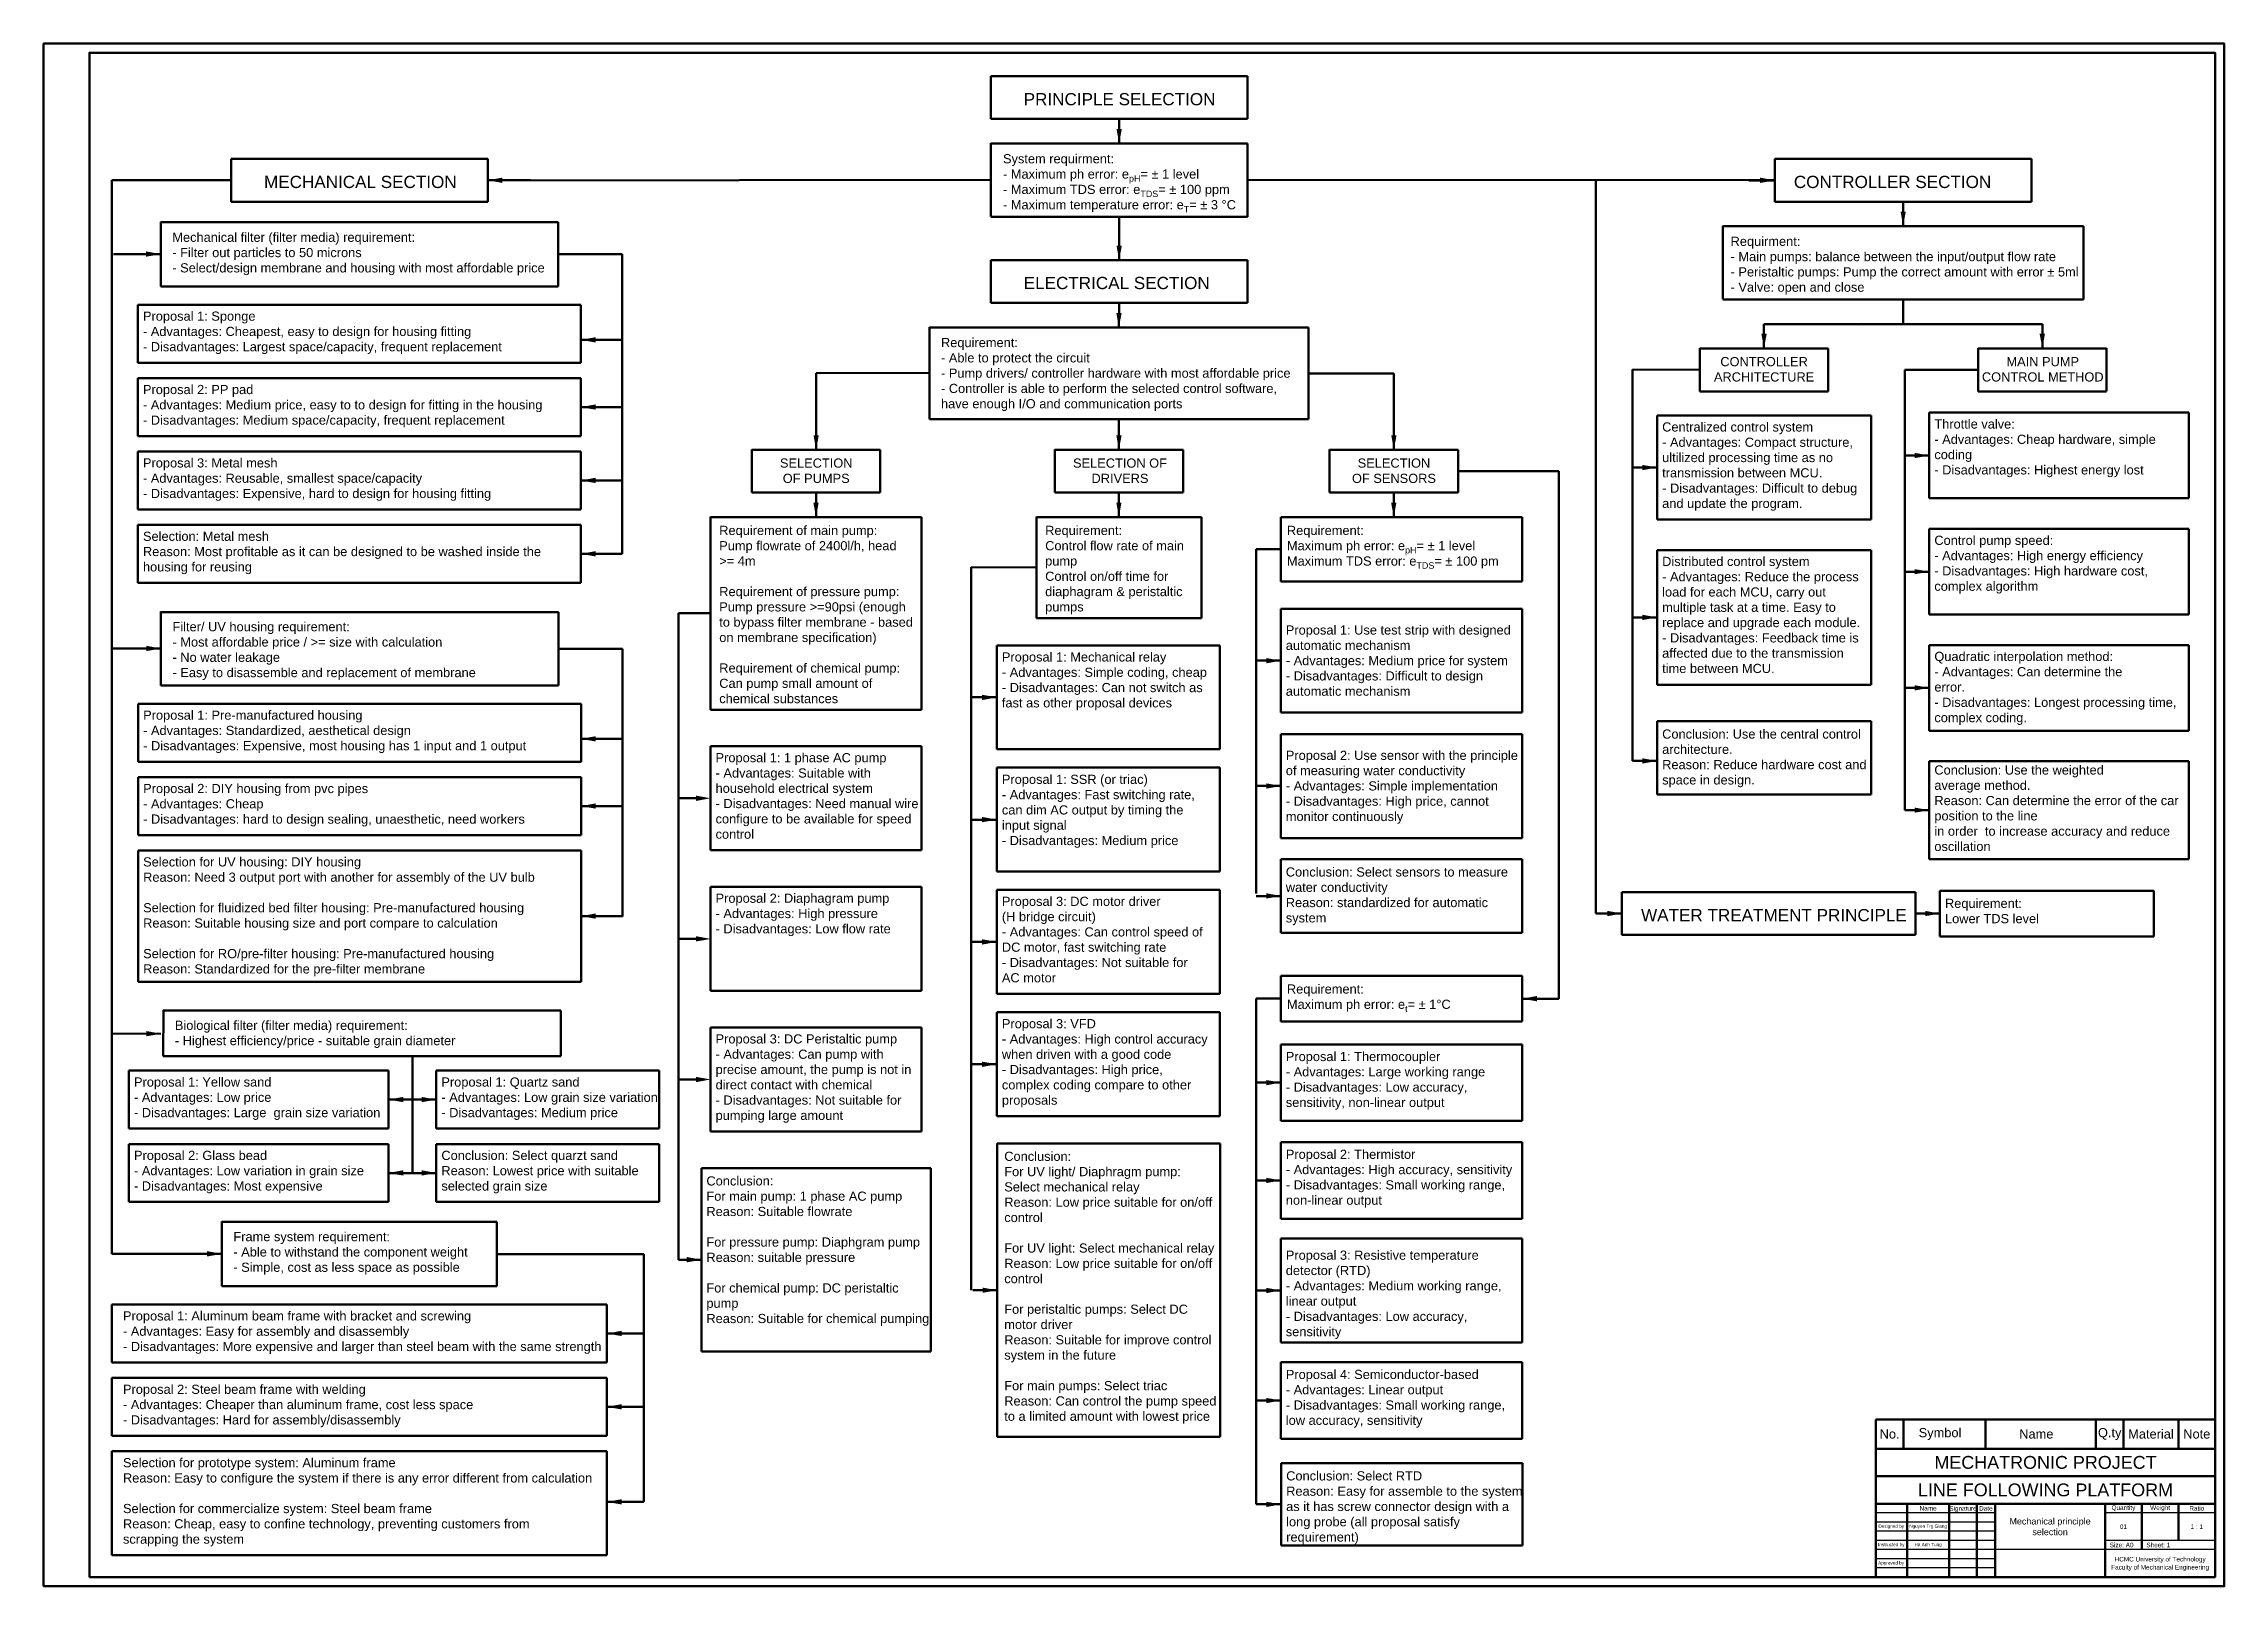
# Model space of a CAD drawing. Header units: millimetres. Extents: x 35 to 7261, y -526 to 3542.
# Drawn here: x 4815 to 6004, y -526 to 315 of the extents above; entities that cross this region are included whole.
import ezdxf

# ---------------------------------------------------------------- set-up
doc = ezdxf.new("R2010")
doc.units = ezdxf.units.MM
doc.layers.add('nét đậm', color=7, linetype='Continuous', lineweight=50)
doc.styles.get("Standard").update_dxf_attribs({"font": 'arial.ttf'})

msp = doc.modelspace()

# ---------------------------------------------------------------- texts
at = {"attachment_point": 1}
for s, width, gutter_width, heights, insert, char_height in [('PRINCIPLE SELECTION', 125.291, 8.33, [0], (5349, 287.8), 6.667), ('\\A1;System requirment:\\P- Maximum ph error: e{\\H0.7x;\\S^ pH;}= %%P 1 level\\P- Maximum TDS error: e{\\H0.7x;\\S^ TDS;}= %%P 100 ppm\\P- Maximum temperature error: e{\\H0.7x;\\S^ T;}= %%P 3 %%DC', 181.219, 71.6, [45], (5337.7, 254.5), 5), ('MECHANICAL SECTION', 125.291, 8.33, [0], (4934.8, 242.7), 6.667), ('CONTROLLER SECTION', 125.291, 8.33, [0], (5768.9, 242.7), 6.667), ('Mechanical filter (filter media) requirement:\\P- Filter out particles to 50 microns\\P- Select/design membrane and housing with most affordable price', 225.63, 8.33, [0], (4884.8, 211.7), 5), ('Requirment:\\P- Main pumps: balance between the input/output flow rate\\P- Peristaltic pumps: Pump the correct amount with error %%P 5ml\\P- Valve: open and close', 206.67, 8.33, [0], (5734.4, 209.5), 5), ('ELECTRICAL SECTION', 125.291, 8.33, [0], (5349, 187.6), 6.667), ('Proposal 1: Sponge \\P- Advantages: Cheapest, easy to design for housing fitting \\P- Disadvantages: Largest space/capacity, frequent replacement', 300.242, 8.33, [82.3], (4868.8, 168.7), 5), ('Requirement:\\P- Able to protect the circuit\\P- Pump drivers/ controller hardware with most affordable price\\P- Controller is able to perform the selected control software, \\Phave enough I/O and communication ports  ', 206.313, 8.33, [0], (5303.9, 154.3), 5), ('\\pxqc;CONTROLLER \\PARCHITECTURE', 60.538, 8.33, [0], (5722.4, 143.9), 5), ('\\pxqc;MAIN PUMP CONTROL METHOD', 71.01, 8.33, [0], (5869.1, 143.9), 5), ('Proposal 2: PP pad \\P- Advantages: Medium price, easy to to design for fitting in the housing\\P- Disadvantages: Medium space/capacity, frequent replacement', 300.242, 8.33, [82.3], (4868.8, 128.7), 5), ('Centralized control system\\P- Advantages: Compact structure, \\Pultilized processing time as no\\Ptransmission between MCU.\\P- Disadvantages: Difficult to debug\\Pand update the program.', 181.219, 8.33, [82.3], (5697.1, 108.3), 5), ('Throttle valve:\\P- Advantages: Cheap hardware, simple \\Pcoding\\P- Disadvantages: Highest energy lost', 181.219, 8.33, [82.3], (5845.5, 109.9), 5), ('Proposal 3: Metal mesh \\P- Advantages: Reusable, smallest space/capacity\\P- Disadvantages: Expensive, hard to design for housing fitting ', 300.242, 8.33, [82.3], (4868.8, 88.7), 5), ('\\pxqc;SELECTION ^JOF PUMPS', 60.538, 8.33, [0], (5205.6, 88.6), 5), ('\\pxqc;SELECTION OF DRIVERS', 71.598, 8.33, [0], (5365.7, 88.6), 5), ('\\pxqc;SELECTION ^JOF SENSORS', 60.538, 8.33, [0], (5520.6, 88.6), 5), ('Selection: Metal mesh\\PReason: Most profitable as it can be designed to be washed inside the \\Phousing for reusing', 300.242, 8.33, [82.3], (4868.8, 48.7), 5), ('\\pxql;Requirement of main pump:\\PPump flowrate of 2400l/h, head >= 4m\\P\\PRequirement of pressure pump:\\PPump pressure >=90psi (enough to bypass filter membrane - based on membrane specification)\\P\\PRequirement of chemical pump:\\PCan pump small amount of chemical substances', 105.814, 8.33, [0], (5183, 51.9), 5), ('\\pxql;Requirement:\\PControl flow rate of main pump\\PControl on/off time for diaphagram & peristaltic pumps', 82.257, 8.33, [0], (5360.7, 51.9), 5), ('\\A1;\\pxql;Requirement:\\PMaximum ph error: e{\\H0.7x;\\S^ pH;\\H1.42857x;= %%P 1 level\\P}Maximum TDS error: e{\\H0.7x;\\S^ TDS;\\H1.42857x;= %%P 100 pm}', 118.044, 8.33, [0], (5492.5, 51.9), 5), ('Control pump speed: \\P- Advantages: High energy efficiency\\P- Disadvantages: High hardware cost, \\Pcomplex algorithm', 181.219, 8.33, [82.3], (5845.5, 46.5), 5), ('Distributed control system\\P- Advantages: Reduce the process\\Pload for each MCU, carry out \\Pmultiple task at a time. Easy to \\Preplace and upgrade each module.\\P- Disadvantages: Feedback time is \\Paffected due to the transmission \\Ptime between MCU.', 181.219, 8.33, [82.3], (5697.1, 35), 5), ('Filter/ UV housing requirement:\\P- Most affordable price / >= size with calculation\\P- No water leakage\\P- Easy to disassemble and replacement of membrane', 225.63, 8.33, [0], (4884.9, -0.6), 5), ('Proposal 1: Use test strip with designed \\Pautomatic mechanism\\P- Advantages: Medium price for system\\P- Disadvantages: Difficult to design \\Pautomatic mechanism', 181.219, 8.33, [82.3], (5491.9, -2.4), 5), ('Proposal 1: Mechanical relay \\P- Advantages: Simple coding, cheap\\P- Disadvantages: Can not switch as \\Pfast as other proposal devices', 181.219, 8.33, [82.3], (5337.1, -17.1), 5), ('Quadratic interpolation method: \\P- Advantages: Can determine the \\Perror.\\P- Disadvantages: Longest processing time, \\Pcomplex coding.', 181.219, 8.33, [82.3], (5845.5, -16.8), 5), ('Proposal 1: Pre-manufactured housing \\P- Advantages: Standardized, aesthetical design\\P- Disadvantages: Expensive, most housing has 1 input and 1 output', 300.242, 8.33, [82.3], (4868.9, -48.8), 5), ('Conclusion: Use the central control\\Parchitecture.\\PReason: Reduce hardware cost and\\Pspace in design.', 181.219, 8.33, [82.3], (5697.1, -59.1), 5), ('Proposal 2: Use sensor with the principle\\Pof measuring water conductivity\\P- Advantages: Simple implementation \\P- Disadvantages: High price, cannot \\Pmonitor continuously', 181.219, 8.33, [82.3], (5491.9, -70.7), 5), ('Proposal 1: 1 phase AC pump\\P- Advantages: Suitable with household electrical system\\P- Disadvantages: Need manual wire configure to be available for speed control', 116.865, 8.33, [82.3], (5181, -72), 5), ('Conclusion: Use the weighted \\Paverage method.\\PReason: Can determine the error of the car \\Pposition to the line \\Pin order  to increase accuracy and reduce \\Poscillation', 181.219, 8.33, [82.3], (5845.5, -78.7), 5), ('Proposal 2: DIY housing from pvc pipes\\P- Advantages: Cheap\\P- Disadvantages: hard to design sealing, unaesthetic, need workers', 300.242, 8.33, [82.3], (4868.9, -88.8), 5), ('Proposal 1: SSR (or triac)\\P- Advantages: Fast switching rate, \\Pcan dim AC output by timing the \\Pinput signal\\P- Disadvantages: Medium price', 181.219, 8.33, [82.3], (5337.1, -83.8), 5), ('Selection for UV housing: DIY housing\\PReason: Need 3 output port with another for assembly of the UV bulb\\P\\PSelection for fluidized bed filter housing: Pre-manufactured housing\\PReason: Suitable housing size and port compare to calculation\\P\\PSelection for RO/pre-filter housing: Pre-manufactured housing\\PReason: Standardized for the pre-filter membrane', 300.242, 8.33, [82.3], (4868.9, -128.8), 5), ('Conclusion: Select sensors to measure \\Pwater conductivity\\PReason: standardized for automatic\\Psystem', 181.219, 8.33, [82.3], (5491.9, -134.3), 5), ('Proposal 2: Diaphagram pump\\P- Advantages: High pressure\\P- Disadvantages: Low flow rate', 181.219, 8.33, [82.3], (5181, -148.6), 5), ('Proposal 3: DC motor driver \\P(H bridge circuit)\\P- Advantages: Can control speed of\\PDC motor, fast switching rate\\P- Disadvantages: Not suitable for \\PAC motor', 181.219, 8.33, [82.3], (5337.1, -150.3), 5), ('Requirement:\\PLower TDS level', 181.219, 8.33, [82.3], (5851.3, -151.4), 5), ('WATER TREATMENT PRINCIPLE', 180.177, 8.33, [0], (5685.6, -157), 6.667), ('\\A1;\\pxql;Requirement:\\P\\pq*;Maximum ph error: e{\\H0.7x;\\S^ t;\\H1.42857x;= %%P 1}%%DC', 118.044, 8.33, [0], (5492.5, -198.1), 5), ('Biological filter (filter media) requirement:\\P- Highest efficiency/price - suitable grain diameter', 225.63, 8.33, [0], (4886.2, -217.9), 5), ('Proposal 3: DC Peristaltic pump\\P- Advantages: Can pump with \\Pprecise amount, the pump is not in \\Pdirect contact with chemical\\P- Disadvantages: Not suitable for \\Ppumping large amount ', 181.219, 8.33, [82.3], (5181, -225.3), 5), ('Proposal 3: VFD\\P- Advantages: High control accuracy \\Pwhen driven with a good code\\P- Disadvantages: High price, \\Pcomplex coding compare to other\\Pproposals', 181.219, 8.33, [82.3], (5337.1, -217), 5), ('Proposal 1: Thermocoupler\\P- Advantages: Large working range\\P- Disadvantages: Low accuracy, \\Psensitivity, non-linear output', 181.219, 8.33, [82.3], (5491.9, -234.9), 5), ('Proposal 1: Yellow sand \\P- Advantages: Low price\\P- Disadvantages: Large  grain size variation ', 300.242, 8.33, [82.3], (4863.9, -248.8), 5), ('Proposal 1: Quartz sand \\P- Advantages: Low grain size variation\\P- Disadvantages: Medium price', 300.242, 8.33, [82.3], (5031.5, -248.8), 5), ('Proposal 2: Glass bead\\P- Advantages: Low variation in grain size\\P- Disadvantages: Most expensive', 300.242, 8.33, [82.3], (4863.9, -288.8), 5), ('Conclusion: Select quarzt sand\\PReason: Lowest price with suitable\\Pselected grain size', 300.242, 8.33, [82.3], (5031.5, -288.8), 5), ('Conclusion: ^JFor UV light/ Diaphragm pump: \\PSelect mechanical relay\\PReason: Low price suitable for on/off \\Pcontrol \\P\\PFor UV light: Select mechanical relay\\PReason: Low price suitable for on/off \\Pcontrol \\P\\PFor peristaltic pumps: Select DC\\Pmotor driver\\PReason: Suitable for improve control\\Psystem in the future\\P\\PFor main pumps: Select triac\\PReason: Can control the pump speed\\Pto a limited amount with lowest price', 181.219, 8.33, [171.6], (5338.4, -289.3), 5), ('Proposal 2: Thermistor\\P- Advantages: High accuracy, sensitivity\\P- Disadvantages: Small working range, \\Pnon-linear output', 181.219, 8.33, [82.3], (5491.9, -288.2), 5), ('Conclusion: \\PFor main pump: 1 phase AC pump\\PReason: Suitable flowrate\\P\\PFor pressure pump: Diaphgram pump\\PReason: suitable pressure\\P\\PFor chemical pump: DC peristaltic \\Ppump\\PReason: Suitable for chemical pumping', 181.219, 8.33, [82.3], (5176, -302.7), 5), ('Frame system requirement:\\P- Able to withstand the component weight\\P- Simple, cost as less space as possible', 225.63, 8.33, [0], (4918.1, -333.1), 5), ('Proposal 3: Resistive temperature\\Pdetector (RTD)\\P- Advantages: Medium working range, \\Plinear output\\P- Disadvantages: Low accuracy, \\Psensitivity', 181.219, 8.33, [82.3], (5491.9, -343.2), 5), ('Proposal 1: Aluminum beam frame with bracket and screwing\\P- Advantages: Easy for assembly and disassembly\\P- Disadvantages: More expensive and larger than steel beam with the same strength', 300.242, 8.33, [82.3], (4857.9, -376.3), 5), ('Proposal 2: Steel beam frame with welding\\P- Advantages: Cheaper than aluminum frame, cost less space\\P- Disadvantages: Hard for assembly/disassembly', 300.242, 8.33, [82.3], (4857.9, -416.3), 5), ('Proposal 4: Semiconductor-based\\P- Advantages: Linear output\\P- Disadvantages: Small working range, \\Plow accuracy, sensitivity', 181.219, 8.33, [82.3], (5491.9, -408.2), 5), ('Selection for prototype system: Aluminum frame \\PReason: Easy to configure the system if there is any error different from calculation\\P\\PSelection for commercialize system: Steel beam frame\\PReason: Cheap, easy to confine technology, preventing customers from \\Pscrapping the system', 300.242, 8.33, [82.3], (4857.9, -456.3), 5), ('Conclusion: Select RTD\\PReason: Easy for assemble to the system\\Pas it has screw connector design with a\\Plong probe (all proposal satisfy\\Prequirement)', 181.219, 8.33, [82.3], (5492.1, -463.5), 5)]:
    msp.add_mtext_dynamic_manual_height_columns(s, width=width, gutter_width=gutter_width, heights=heights, dxfattribs=dict(at, insert=insert, char_height=char_height))
at = {"layer": 'nét đậm', "attachment_point": 5}
for s, width, heights, insert, char_height in [('Symbol', 40, [0], (5848.6, -443.2), 5), ('Q.ty', 15, [0], (5941.1, -443.2), 5), ('No.', 15, [0], (5821.1, -443.2), 5), ('Name', 65, [0], (5901.1, -443.2), 5), ('Material', 30, [0], (5963.6, -443.2), 5), ('Note', 20, [0], (5988.6, -443.2), 5), ('MECHATRONIC PROJECT', 185, [7.24], (5906.1, -458.7), 7), ('LINE FOLLOWING PLATFORM', 185, [0], (5906.1, -473.7), 7), ('Name', 23, [0], (5842.1, -483.7), 2.5), ('Signature', 15, [0], (5861.1, -484.1), 2.5), ('Date', 10, [0], (5873.6, -483.7), 2.5), ('Quantity', 20, [0], (5948.6, -483.7), 2.5), ('Weight', 20, [0], (5968.6, -483.7), 2.5), ('Ratio', 20, [0], (5988.6, -483.7), 2.5), ('Designed by', 16.804, [0], (5822, -493.7), 1.8), ('Nguyen Trg Giang', 23, [0], (5842.1, -493.7), 1.8), ('Mechanical principle selection', 60, [0], (5908.6, -493.7), 3.5), ('01', 20, [0], (5948.6, -493.7), 2.5), ('1 : 1', 20, [0], (5988.6, -493.7), 2.5), ('Instructed by', 18.57, [0], (5822, -503.7), 1.8), ('Ha Anh Tung', 23, [0], (5842.1, -503.7), 1.8), ('Size: A0', 20, [0], (5947.6, -503.7), 2.5), ('HCMC University of Technology', 60, [0], (5968.6, -511.8), 2.5), ('Sheet: 1', 20, [0], (5967.6, -503.7), 2.5), ('Approved by', 16.804, [0], (5821.9, -513.7), 1.8), ('Faculty of Mechanical Engineering', 60, [0], (5968.6, -516.2), 2.5)]:
    msp.add_mtext_dynamic_manual_height_columns(s, width=width, gutter_width=12.5, heights=heights, dxfattribs=dict(at, insert=insert, char_height=char_height))

# ---------------------------------------------------------------- linework, layer by layer
at = {"layer": 'nét đậm'}
for p, q in [((5331, 297.1), (5331, 273.7)), ((5471, 297.1), (5331, 297.1)), ((5471, 273.7), (5471, 297.1)), ((5331, 273.7), (5471, 273.7)), ((5401, 273.6), (5401, 260.3)), ((4916.8, 252), (4916.8, 228.6)), ((5056.8, 252), (4916.8, 252)), ((5056.8, 228.6), (5056.8, 252)), ((5471, 260.3), (5331, 260.3)), ((5331.1, 260.5), (5331.1, 220.5)), ((5471, 220.3), (5471, 260.3)), ((5758.5, 251.9), (5758.5, 228.6)), ((5898.5, 251.9), (5758.5, 251.9)), ((5898.5, 228.6), (5898.5, 251.9)), ((4916.8, 240.3), (4851.8, 240.3)), ((4851.8, 240.3), (4851.8, 110.1)), ((5331.1, 240.5), (5056.8, 240.2)), ((5080.1, 240.3), (5056.8, 240.3)), ((5471, 240.3), (5758.5, 240.5)), ((5661, 240.5), (5661, -159.5)), ((5744.3, 240.2), (5758.5, 240.2)), ((4916.8, 228.6), (5056.8, 228.6)), ((5758.5, 228.6), (5898.5, 228.6)), ((5828.5, 228.6), (5828.5, 215.2)), ((4878.5, 217.6), (4878.5, 182.4)), ((5095.1, 217.4), (4878.5, 217.4)), ((5095.1, 182.4), (5095.1, 217.4)), ((5331, 220.3), (5471, 220.3)), ((5401, 220.3), (5401, 196.7)), ((5730.2, 215.4), (5730.2, 175.4)), ((5926.8, 215.2), (5730.2, 215.2)), ((5926.8, 175.2), (5926.8, 215.2)), ((4878.5, 200), (4852.7, 200)), ((5095.1, 199.9), (5130.1, 199.9)), ((5130.1, 199.9), (5130.1, 36.6)), ((5331, 196.8), (5331, 173.5)), ((5471, 196.8), (5331, 196.8)), ((5471, 173.5), (5471, 196.8)), ((4878.5, 182.4), (5095.1, 182.4)), ((5107.6, 172.4), (4866, 172.4)), ((4866, 172.4), (4866, 140.8)), ((5107.6, 172.4), (5107.6, 140.8)), ((5331, 173.5), (5471, 173.5)), ((5401, 173.5), (5400.9, 160)), ((5730.2, 175.2), (5926.8, 175.2)), ((5828.5, 175.2), (5828.5, 161.9)), ((5297.7, 160.2), (5297.6, 110)), ((5504.3, 160), (5297.6, 160)), ((5504.3, 110), (5504.3, 160)), ((5806, 162), (5752.6, 161.9)), ((5752.6, 161.9), (5752.6, 148.6)), ((5752.6, 161.9), (5904.4, 161.9)), ((5904.4, 161.9), (5904.4, 148.6)), ((5130.1, 153.3), (5107.6, 153.3)), ((5717.7, 148.7), (5717.7, 125.2)), ((5787.6, 148.6), (5717.7, 148.6)), ((5787.6, 148.6), (5787.6, 125.2)), ((5869.4, 148.7), (5869.4, 125.2)), ((5939.3, 148.6), (5869.4, 148.6)), ((5939.3, 148.7), (5939.3, 125.3)), ((4866, 140.8), (5107.6, 140.8)), ((5107.6, 132.4), (4866, 132.4)), ((4866, 132.4), (4866, 100.8)), ((5107.6, 132.4), (5107.6, 100.8)), ((5235.8, 135.1), (5297.6, 135.3)), ((5235.8, 135.1), (5235.8, 93.3)), ((5297.6, 135.3), (5237.5, 135.1)), ((5504.3, 135), (5550.8, 135)), ((5550.8, 135), (5550.8, 106.6)), ((5717.7, 137), (5681, 137.1)), ((5681, 137.1), (5681, -76.3)), ((5869.4, 137), (5829.4, 137)), ((5829.4, 137), (5829.4, -103.1)), ((5717.7, 125.2), (5787.6, 125.2)), ((5869.4, 125.2), (5939.3, 125.2)), ((4851.8, 110.1), (4851.8, -345)), ((5130.1, 116.6), (5107.6, 116.6)), ((5297.6, 110), (5504.3, 110)), ((5400.9, 110), (5400.9, 96.7)), ((5811, 112), (5694.3, 112)), ((5694.3, 112), (5694.3, 55.3)), ((5811, 55.3), (5811, 112)), ((5984.3, 113.6), (5842.7, 113.6)), ((5842.7, 113.6), (5842.7, 66.9)), ((5984.3, 66.9), (5984.3, 113.6)), ((4866, 100.8), (5107.6, 100.8)), ((5400.9, 106.6), (5400.9, 93.3)), ((5550.8, 106.6), (5550.8, 93.3)), ((5107.6, 92.4), (4866, 92.4)), ((4866, 92.4), (4866, 60.8)), ((5107.6, 92.4), (5107.6, 60.8)), ((5200.8, 93.5), (5200.8, 70)), ((5270.8, 93.3), (5200.8, 93.3)), ((5270.8, 93.3), (5270.8, 70)), ((5366, 93.5), (5366, 70)), ((5435.9, 93.3), (5366, 93.3)), ((5435.9, 93.3), (5435.9, 70)), ((5515.8, 93.5), (5515.8, 70)), ((5585.8, 93.3), (5515.8, 93.3)), ((5585.8, 93.3), (5585.8, 70)), ((5681, 83.7), (5694.3, 83.7)), ((5829.4, 90.2), (5842.7, 90.2)), ((5130.1, 76.6), (5107.6, 76.6)), ((5585.8, 81.6), (5640.8, 81.6)), ((5640.8, 81.6), (5640.8, -205.9)), ((4866, 60.8), (5107.6, 60.8)), ((5200.8, 70), (5270.8, 70)), ((5235.8, 70), (5235.8, 56.6)), ((5366, 70), (5435.9, 70)), ((5400.9, 70), (5400.9, 56.6)), ((5515.8, 70), (5585.8, 70)), ((5550.8, 70), (5550.8, 56.6)), ((5842.7, 66.9), (5984.3, 66.9)), ((5107.6, 52.4), (4866, 52.4)), ((4866, 52.4), (4866, 20.8)), ((5107.6, 52.4), (5107.6, 20.8)), ((5178.3, 56.8), (5178.3, -48.4)), ((5293.3, 56.6), (5178.3, 56.6)), ((5293.3, 56.6), (5293.3, -48.4)), ((5355.9, 56.8), (5355.9, 1.6)), ((5445.9, 56.6), (5355.9, 56.6)), ((5445.9, 56.6), (5445.9, 1.6)), ((5489.2, 56.6), (5489.2, 21.6)), ((5620.8, 56.6), (5489.2, 56.6)), ((5620.8, 56.6), (5620.8, 21.6)), ((5694.3, 55.3), (5811, 55.3)), ((5984.3, 50.2), (5842.7, 50.2)), ((5842.7, 50.2), (5842.7, 3.6)), ((5984.3, 3.6), (5984.3, 50.2)), ((5130.1, 36.6), (5107.6, 36.6)), ((5489.2, 39.1), (5475.8, 39.1)), ((5475.8, 39.1), (5475.8, -148.6)), ((5811, 38.7), (5694.3, 38.7)), ((5694.3, 38.7), (5694.3, -34.7)), ((5811, -34.7), (5811, 38.7)), ((5355.9, 29.2), (5320.4, 29.3)), ((5320.4, 29.3), (5320.4, -364.8)), ((5829.4, 26.9), (5842.7, 26.9)), ((4866, 20.8), (5107.6, 20.8)), ((5489.2, 21.6), (5620.8, 21.6)), ((4878.6, 5.1), (4878.6, -35.1)), ((5095.3, 4.9), (4878.6, 4.9)), ((5095.3, -35.1), (5095.3, 4.9)), ((5160.7, 4.3), (5160.8, -348.2)), ((5178.3, 4.2), (5160.8, 4.3)), ((5355.9, 1.6), (5445.9, 1.6)), ((5620.8, 6.7), (5489.2, 6.7)), ((5489.2, 6.7), (5489.2, -49.9)), ((5620.8, 6.7), (5620.8, -49.9)), ((5681, 2), (5694.3, 2)), ((5842.7, 3.6), (5984.3, 3.6)), ((4878.5, -15), (4851.9, -14.9)), ((5095.2, -15.1), (5130.2, -15.1)), ((5130.2, -15.1), (5130.2, -161)), ((5455.9, -13.3), (5334.3, -13.3)), ((5334.3, -13.3), (5334.3, -69.9)), ((5455.9, -13.3), (5455.9, -69.9)), ((5475.8, -21.6), (5489.2, -21.6)), ((5984.3, -13.1), (5842.7, -13.1)), ((5842.7, -13.1), (5842.7, -59.8)), ((5984.3, -59.8), (5984.3, -13.1)), ((4878.6, -35.1), (5095.3, -35.1)), ((5694.3, -34.7), (5811, -34.7)), ((5107.7, -45.1), (4866.1, -45.1)), ((4866.1, -45.1), (4866.1, -76.7)), ((5107.7, -45.1), (5107.7, -76.7)), ((5321, -41.6), (5334.3, -41.6)), ((5829.4, -36.4), (5842.7, -36.4)), ((5178.3, -48.4), (5293.2, -48.4)), ((5178.3, -48.4), (5293.3, -48.4)), ((5489.2, -49.9), (5620.8, -49.9)), ((5811, -54.6), (5694.3, -54.6)), ((5694.3, -54.6), (5694.3, -94.6)), ((5811, -94.6), (5811, -54.6)), ((5130.2, -64.2), (5107.7, -64.2)), ((5293.3, -68.3), (5178.3, -68.3)), ((5178.3, -68.3), (5178.3, -124.9)), ((5178.3, -68.3), (5293.3, -68.3)), ((5293.3, -68.3), (5293.3, -124.9)), ((5334.3, -69.9), (5455.9, -69.9)), ((5620.8, -61.6), (5489.2, -61.6)), ((5489.2, -61.6), (5489.2, -118.3)), ((5620.8, -61.6), (5620.8, -118.3)), ((5842.7, -59.8), (5984.3, -59.8)), ((4866.1, -76.7), (5107.7, -76.7)), ((5455.9, -79.9), (5334.3, -79.9)), ((5334.3, -79.9), (5334.3, -136.6)), ((5455.9, -79.9), (5455.9, -136.6)), ((5681, -76.3), (5694.3, -76.3)), ((5984.3, -76.4), (5842.7, -76.4)), ((5842.7, -76.4), (5842.7, -129.8)), ((5984.3, -129.8), (5984.3, -76.4)), ((5107.7, -85.1), (4866.1, -85.1)), ((4866.1, -85.1), (4866.1, -116.7)), ((5107.7, -85.1), (5107.7, -116.7)), ((5475.8, -89.9), (5489.2, -89.9)), ((5694.3, -94.6), (5811, -94.6)), ((5130.2, -100.9), (5107.7, -100.9)), ((5160.8, -96.6), (5174.2, -96.6)), ((5829.4, -103.1), (5842.7, -103.1)), ((4866.1, -116.7), (5107.7, -116.7)), ((5321, -108.3), (5334.3, -108.3)), ((5489.2, -118.3), (5620.8, -118.3)), ((5107.7, -125.1), (4866.1, -125.1)), ((4866.1, -125.1), (4866.1, -196.7)), ((5107.7, -125.1), (5107.7, -196.7)), ((5178.3, -124.9), (5293.3, -124.9)), ((5620.8, -129.9), (5489.2, -129.9)), ((5489.2, -129.9), (5489.2, -169.9)), ((5620.8, -129.9), (5620.8, -169.9)), ((5842.7, -129.8), (5984.3, -129.8)), ((5334.3, -136.6), (5455.9, -136.6)), ((5293.3, -144.9), (5178.3, -144.9)), ((5178.3, -144.9), (5178.3, -201.6)), ((5293.3, -144.9), (5293.3, -201.6)), ((5455.9, -146.6), (5334.3, -146.6)), ((5334.3, -146.6), (5334.3, -203.3)), ((5455.9, -146.6), (5455.9, -203.3)), ((5475.8, -149.9), (5489.2, -149.9)), ((5675.2, -147.8), (5675.2, -171.1)), ((5835.2, -147.8), (5675.2, -147.8)), ((5835.2, -171.1), (5835.2, -147.8)), ((5965.1, -147), (5848.5, -147)), ((5848.5, -147), (5848.5, -172)), ((5965.1, -172), (5965.1, -147)), ((5130.2, -160.9), (5107.7, -160.9)), ((5661, -159.5), (5675.2, -159.5)), ((5835.2, -159.5), (5848.5, -159.5)), ((5160.8, -173.3), (5174.2, -173.3)), ((5321, -174.9), (5334.3, -174.9)), ((5489.2, -169.9), (5620.8, -169.9)), ((5675.2, -171.1), (5835.2, -171.1)), ((5848.5, -172), (5965.1, -172)), ((4866.1, -196.7), (5107.7, -196.7)), ((5178.3, -201.6), (5293.3, -201.6)), ((5489.2, -193.4), (5489.2, -218.4)), ((5620.8, -193.4), (5489.2, -193.4)), ((5620.8, -193.4), (5620.8, -218.4)), ((4880, -212.1), (4879.9, -237.3)), ((5096.6, -212.3), (4879.9, -212.3)), ((5096.6, -237.3), (5096.6, -212.3)), ((5334.3, -203.3), (5455.9, -203.3)), ((5455.9, -213.3), (5334.3, -213.3)), ((5334.3, -213.3), (5334.3, -269.9)), ((5455.9, -213.3), (5455.9, -269.9)), ((5489.2, -205.8), (5475.8, -205.8)), ((5475.8, -205.8), (5475.8, -481.5)), ((5640.8, -205.9), (5620.8, -205.9)), ((4878.5, -225), (4851.9, -224.9)), ((5293.3, -221.6), (5178.3, -221.6)), ((5178.3, -221.6), (5178.3, -278.3)), ((5293.3, -221.6), (5293.3, -278.3)), ((5489.2, -218.4), (5620.8, -218.4)), ((4879.9, -237.3), (5096.6, -237.3)), ((5015.7, -300.9), (5015.7, -237.3)), ((5620.8, -230.8), (5489.2, -230.8)), ((5489.2, -230.8), (5489.2, -272.4)), ((5620.8, -230.8), (5620.8, -272.4)), ((5002.7, -245.1), (4861.1, -245.1)), ((4861.1, -245.1), (4861.1, -276.7)), ((5002.7, -245.1), (5002.7, -276.7)), ((5150.3, -245.1), (5028.7, -245.1)), ((5028.7, -245.1), (5028.7, -276.7)), ((5150.3, -245.1), (5150.3, -276.7)), ((5321, -241.6), (5334.3, -241.6)), ((5020.7, -260.9), (5002.7, -260.9)), ((5020.7, -260.9), (5028.7, -260.9)), ((5160.8, -249.9), (5174.2, -249.9)), ((5475.8, -251.6), (5489.2, -251.6)), ((5334.3, -269.9), (5455.9, -269.9)), ((5489.2, -272.4), (5620.8, -272.4)), ((4861.1, -276.7), (5002.7, -276.7)), ((5002.7, -285.1), (4861.1, -285.1)), ((4861.1, -285.1), (4861.1, -316.7)), ((5002.7, -285.1), (5002.7, -316.7)), ((5028.7, -276.7), (5150.3, -276.7)), ((5150.3, -285.1), (5028.7, -285.1)), ((5028.7, -285.1), (5028.7, -316.7)), ((5150.3, -285.1), (5150.3, -316.7)), ((5178.3, -278.3), (5293.3, -278.3)), ((5456.2, -284.8), (5334.6, -284.8)), ((5334.6, -284.8), (5334.6, -444.8)), ((5456.2, -284.8), (5456.2, -444.8)), ((5620.8, -284.1), (5489.2, -284.1)), ((5620.8, -284.1), (5489.2, -284.1)), ((5489.2, -284.1), (5489.2, -325.8)), ((5620.8, -284.1), (5620.8, -325.8)), ((5020.7, -300.9), (5002.7, -300.9)), ((5020.7, -300.9), (5028.7, -300.9)), ((5298.3, -298.2), (5173.3, -298.2)), ((5173.3, -298.2), (5173.3, -398.2)), ((5298.3, -298.2), (5298.3, -398.2)), ((5475.8, -304.9), (5489.2, -304.9)), ((4861.1, -316.7), (5002.7, -316.7)), ((5028.7, -316.7), (5150.3, -316.7)), ((4911.8, -327.4), (4911.8, -362.6)), ((5061.8, -327.6), (4911.8, -327.6)), ((5061.8, -362.6), (5061.8, -327.6)), ((5489.2, -325.8), (5620.8, -325.8)), ((5620.8, -336.6), (5489.2, -336.6)), ((5489.2, -336.6), (5489.2, -393.3)), ((5620.8, -336.6), (5620.8, -393.3)), ((4911.8, -345), (4851.8, -345)), ((4911.8, -345), (4852.7, -345)), ((5061.8, -345.1), (5141.8, -345.1)), ((5141.8, -345.1), (5141.8, -480.2)), ((5160.8, -348.2), (5173.3, -348.2)), ((4911.8, -362.6), (5061.8, -362.6)), ((4911.8, -362.6), (5061.8, -362.6)), ((5321.3, -364.8), (5334.6, -364.8)), ((5475.8, -364.9), (5489.2, -364.9)), ((5121.8, -372.6), (4851.8, -372.6)), ((4851.8, -372.6), (4851.8, -404.2)), ((5121.8, -372.6), (4855.2, -372.6)), ((5121.8, -372.6), (5121.8, -404.2)), ((5121.8, -388.4), (5141.8, -388.4)), ((4851.8, -404.2), (4855.2, -404.2)), ((4855.2, -404.2), (5121.8, -404.2)), ((5173.3, -398.2), (5298.3, -398.2)), ((5489.2, -393.3), (5620.8, -393.3)), ((5620.8, -404.1), (5489.2, -404.1)), ((5620.8, -404.1), (5489.2, -404.1)), ((5489.2, -404.1), (5489.2, -445.8)), ((5620.8, -404.1), (5620.8, -445.8)), ((5121.8, -412.6), (4851.8, -412.6)), ((4851.8, -412.6), (4851.8, -444.2)), ((5121.8, -412.6), (5121.8, -444.2)), ((5475.8, -424.9), (5489.2, -424.9)), ((5121.8, -428.4), (5141.8, -428.4)), ((5813.6, -481.2), (5813.6, -435.2)), ((5828.6, -451.2), (5828.6, -435.2)), ((5873.3, -451.2), (5873.3, -435.2)), ((5933.6, -451.2), (5933.6, -435.2)), ((5948.6, -451.2), (5948.6, -435.2)), ((5978.6, -451.2), (5978.6, -435.2)), ((4851.8, -444.2), (5121.8, -444.2)), ((5334.6, -444.8), (5456.2, -444.8)), ((5489.2, -445.8), (5620.8, -445.8)), ((5998.6, -451.2), (5813.6, -451.2)), ((5121.8, -452.6), (4851.8, -452.6)), ((4851.8, -452.6), (4851.8, -509.2)), ((5121.8, -452.6), (5121.8, -509.2)), ((5620.9, -459), (5489.3, -459)), ((5489.3, -459), (5489.3, -504)), ((5620.9, -459), (5620.9, -504)), ((5998.6, -466.2), (5813.6, -466.2)), ((5141.8, -480.2), (5121.8, -480.2)), ((5475.8, -481.5), (5489.2, -481.5)), ((5998.6, -481.2), (5813.6, -481.2)), ((5813.6, -481.2), (5813.6, -521.2)), ((5830.6, -480.9), (5830.6, -520.9)), ((5853.6, -481.2), (5853.6, -521.2)), ((5868.6, -481.2), (5868.6, -521.2)), ((5878.6, -481.2), (5878.6, -521.2)), ((5938.6, -481.2), (5938.6, -521.2)), ((5958.6, -481.2), (5958.6, -506.2)), ((5978.6, -481.2), (5978.6, -501.2)), ((4851.8, -509.2), (5121.8, -509.2)), ((5489.3, -504), (5620.9, -504)), ((5998.6, -521.2), (5813.6, -521.2))]:
    msp.add_line(p, q, dxfattribs=at)
at = {"layer": 'nét đậm', "lineweight": 50}
msp.add_line((5998.6, -435.2), (5813.6, -435.2), dxfattribs=at)
at = {"layer": 'nét đậm', "lineweight": 25}
for p, q in [((5878.6, -486.2), (5813.6, -486.2)), ((5998.6, -486.2), (5938.6, -486.2)), ((5878.6, -491.2), (5813.6, -491.2)), ((5878.6, -496.2), (5813.6, -496.2)), ((5878.6, -501.2), (5813.6, -501.2)), ((5998.6, -506.2), (5813.6, -506.2)), ((5878.6, -511.2), (5813.6, -511.2)), ((5998.6, -501.2), (5938.6, -501.2)), ((5878.6, -516.2), (5813.6, -516.2))]:
    msp.add_line(p, q, dxfattribs=at)
at = {"layer": 'nét đậm', "lineweight": 50}
for points in [[(4814.6, -526.2), (6003.6, -526.2), (6003.6, 314.8), (4814.6, 314.8)], [(4839.6, -521.2), (5998.6, -521.2), (5998.6, 309.8), (4839.6, 309.8)]]:
    msp.add_lwpolyline(points, close=True, dxfattribs=at)
at = {"layer": 'nét đậm', "linetype": 'Continuous'}
for points in [[(5399.6, 268.3), (5402.5, 268.3), (5401, 260.3)], [(5064.8, 241.7), (5064.8, 238.8), (5056.8, 240.3)], [(5750.5, 241.7), (5750.5, 238.8), (5758.5, 240.2)], [(5827.1, 223.2), (5829.9, 223.2), (5828.5, 215.2)], [(5399.6, 204.7), (5402.5, 204.7), (5401, 196.7)], [(4870.5, 198.6), (4870.5, 201.5), (4878.5, 200)], [(5399.5, 168), (5402.4, 168), (5400.9, 160)], [(5115.6, 151.8), (5115.6, 154.7), (5107.6, 153.3)], [(5751.2, 156.6), (5754.1, 156.6), (5752.6, 148.6)], [(5902.9, 156.6), (5905.8, 156.6), (5904.4, 148.6)], [(5115.6, 115.2), (5115.6, 118.1), (5107.6, 116.6)], [(5234.4, 101.3), (5237.3, 101.3), (5235.8, 93.3)], [(5399.5, 101.3), (5402.4, 101.3), (5400.9, 93.3)], [(5549.4, 101.3), (5552.3, 101.3), (5550.8, 93.3)], [(5686.3, 82.2), (5686.3, 85.1), (5694.3, 83.7)], [(5834.7, 88.8), (5834.7, 91.7), (5842.7, 90.2)], [(5115.6, 75.2), (5115.6, 78.1), (5107.6, 76.6)], [(5234.3, 64.6), (5237.2, 64.6), (5235.8, 56.6)], [(5399.5, 64.6), (5402.3, 64.6), (5400.9, 56.6)], [(5549.3, 64.6), (5552.2, 64.6), (5550.8, 56.6)], [(5115.6, 35.2), (5115.6, 38.1), (5107.6, 36.6)], [(5834.7, 25.5), (5834.7, 28.3), (5842.7, 26.9)], [(5686.3, 0.5), (5686.3, 3.4), (5694.3, 2)], [(4870.6, -16.4), (4870.6, -13.5), (4878.6, -15)], [(5481.2, -23.1), (5481.2, -20.2), (5489.2, -21.6)], [(5834.7, -37.9), (5834.7, -35), (5842.7, -36.4)], [(5326.3, -43.1), (5326.3, -40.2), (5334.3, -41.6)], [(5115.7, -65.7), (5115.7, -62.8), (5107.7, -64.2)], [(5686.3, -77.7), (5686.3, -74.8), (5694.3, -76.3)], [(5481.2, -91.4), (5481.2, -88.5), (5489.2, -89.9)], [(5115.7, -102.3), (5115.7, -99.4), (5107.7, -100.9)], [(5170.3, -98.1), (5170.3, -95.2), (5178.3, -96.6)], [(5326.3, -109.7), (5326.3, -106.8), (5334.3, -108.3)], [(5834.7, -104.5), (5834.7, -101.7), (5842.7, -103.1)], [(5481.2, -151.3), (5481.2, -148.4), (5489.2, -149.9)], [(5115.7, -162.3), (5115.7, -159.4), (5107.7, -160.9)], [(5667.2, -158), (5667.2, -160.9), (5675.2, -159.5)], [(5840.5, -160.9), (5840.5, -158), (5848.5, -159.5)], [(5170.3, -174.7), (5170.3, -171.8), (5178.3, -173.3)], [(5326.3, -176.4), (5326.3, -173.5), (5334.3, -174.9)], [(5628.8, -207.3), (5628.8, -204.4), (5620.8, -205.9)], [(4870.6, -226.4), (4870.6, -223.5), (4878.6, -225)], [(5170.3, -251.4), (5170.3, -248.5), (5178.3, -249.9)], [(5326.3, -243.1), (5326.3, -240.2), (5334.3, -241.6)], [(5010.7, -262.3), (5010.7, -259.4), (5002.7, -260.9)], [(5020.7, -262.3), (5020.7, -259.4), (5028.7, -260.9)], [(5481.2, -253.1), (5481.2, -250.2), (5489.2, -251.6)], [(5010.7, -302.3), (5010.7, -299.4), (5002.7, -300.9)], [(5020.7, -302.3), (5020.7, -299.4), (5028.7, -300.9)], [(5481.2, -306.4), (5481.2, -303.5), (5489.2, -304.9)], [(4903.8, -346.4), (4903.8, -343.5), (4911.8, -345)], [(5165.3, -349.6), (5165.3, -346.7), (5173.3, -348.2)], [(5326.6, -366.2), (5326.6, -363.4), (5334.6, -364.8)], [(5481.2, -366.4), (5481.2, -363.5), (5489.2, -364.9)], [(5129.8, -389.8), (5129.8, -386.9), (5121.8, -388.4)], [(5129.8, -429.8), (5129.8, -426.9), (5121.8, -428.4)], [(5481.2, -426.4), (5481.2, -423.5), (5489.2, -424.9)], [(5129.8, -481.6), (5129.8, -478.7), (5121.8, -480.2)], [(5481.2, -483), (5481.2, -480.1), (5489.2, -481.5)]]:
    msp.add_trace(points, dxfattribs=at)

msp.set_redraw_order([(e.dxf.handle, doc.entitydb.next_handle()) for e in msp.query("TEXT MTEXT ATTDEF DIMENSION ARC_DIMENSION")])  # texts and dimensions are drawn at this point

doc.saveas('drawing.dxf')
